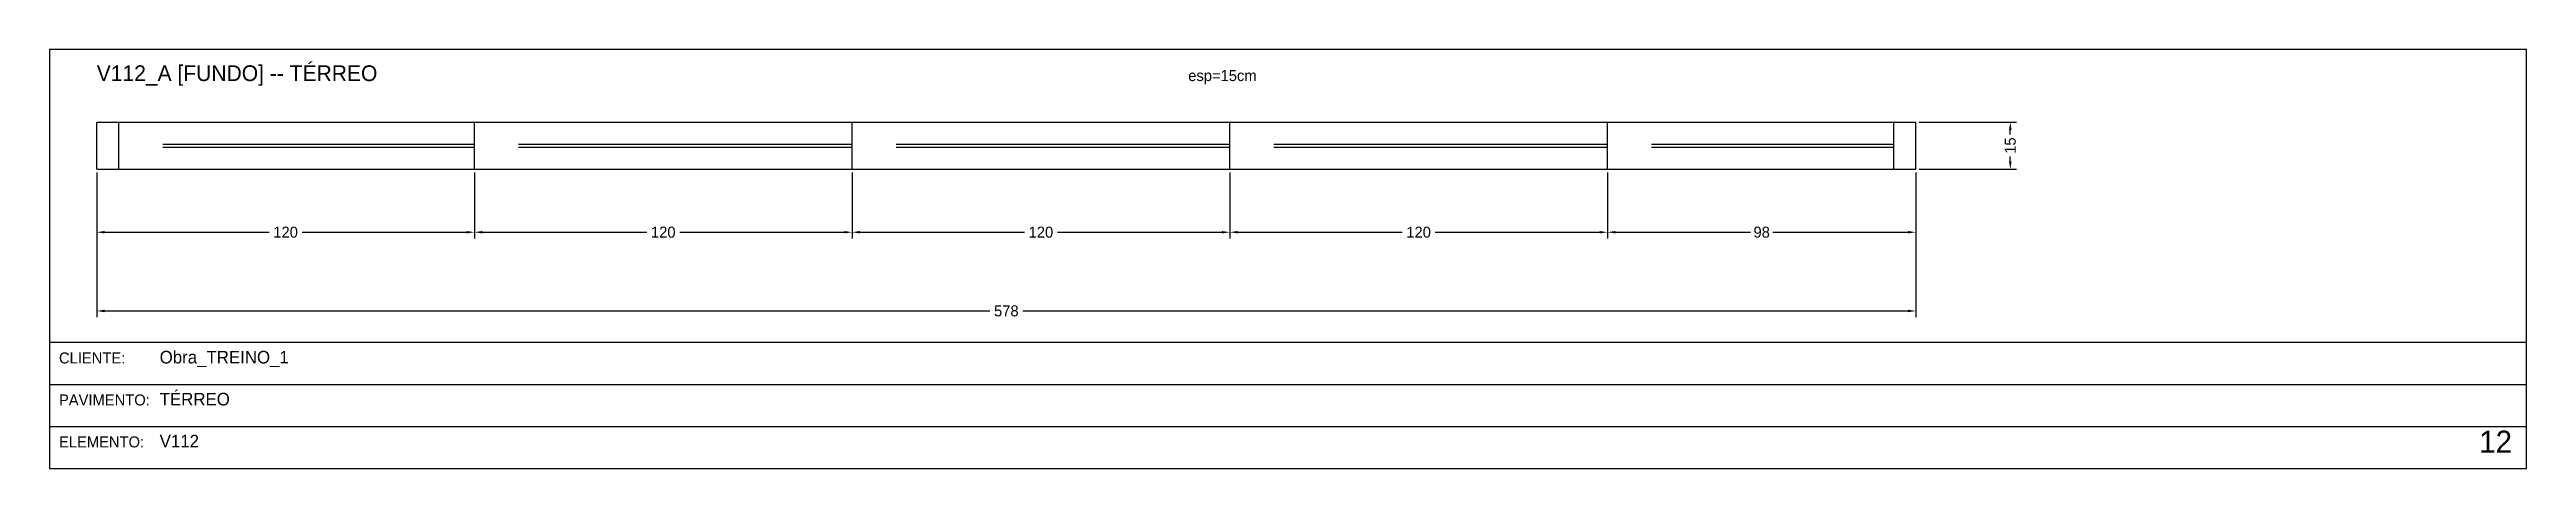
# Model space of a CAD drawing. Header units: metres. Extents: x 0 to 3208, y -1382 to -20.
# Drawn here: x 2421 to 3208, y -459 to -326 of the extents above; entities that cross this region are included whole.
import ezdxf

# ---------------------------------------------------------------- set-up
doc = ezdxf.new("R2010")
doc.units = ezdxf.units.M
for name, color, linetype in [('BORDA_CELULA', 9, 'Continuous'), ('CARIMBO', 9, 'Continuous'), ('COTA', 241, 'Continuous'), ('NOMENCLATURA', 7, 'Continuous'), ('Painéis', 200, 'Continuous'), ('SARR_2.2x7', 40, 'Continuous')]:
    doc.layers.add(name, color=color, linetype=linetype)
doc.dimstyles.new('COTA', dxfattribs={"dimtxt": 3.5, "dimasz": 2.5, "dimexe": 2, "dimexo": 1, "dimgap": 0.9, "dimtad": 1, "dimdec": 0, "dimrnd": 1, "dimcen": 2.5, "dimclrd": 4, "dimclre": 4, "dimclrt": 4, "dimazin": 3, "dimtfac": 1, "dimtmove": 0, "dimatfit": 3})

msp = doc.modelspace()

# ---------------------------------------------------------------- texts
at = {"layer": 'CARIMBO', "color": 9}
for s, p in [('CLIENTE:', (2424, -425.67)), ('PAVIMENTO:', (2424, -439)), ('ELEMENTO:', (2424, -452.33))]:
    msp.add_text(s, height=3.5, dxfattribs=at).set_placement(p)
at = {"layer": 'CARIMBO', "color": 2}
for s, p in [('Obra_TREINO_1', (2456, -425.67)), ('TÉRREO', (2456, -439)), ('V112', (2456, -452.33))]:
    msp.add_text(s, height=4, dxfattribs=at).set_placement(p)
at = {"layer": 'CARIMBO', "color": 3}
msp.add_text('12', height=7, dxfattribs=at).set_placement((3193, -454))
at = {"layer": 'COTA'}
msp.add_text('esp=15cm', height=3.5, dxfattribs=at).set_placement((2782.8, -336))
at = {"layer": 'NOMENCLATURA'}
msp.add_text('V112_A [FUNDO] -- TÉRREO', height=5, dxfattribs=at).set_placement((2436, -336))

# ---------------------------------------------------------------- blocks, each defined once
blk = doc.blocks.new('_CLOSEDFILLED')
at = {"color": 0, "linetype": 'BYBLOCK'}
blk.add_solid([(-1, 0.16), (0, 0), (-1, -0.16)], dxfattribs=at)
blk = doc.blocks.new('*D68')
at = {"color": 4}
for p, q in [((2436, -365), (2436, -386)), ((2556, -365), (2556, -386)), ((2438.5, -384), (2490.75, -384)), ((2501.25, -384), (2553.5, -384))]:
    blk.add_line(p, q, dxfattribs=at)
at = {"layer": 'Defpoints'}
for p in [(2436, -364), (2556, -364), (2436, -384)]:
    blk.add_point(p, dxfattribs=at)
at = {"layer": 'COTA', "color": 4, "xscale": 2.5, "yscale": 2.5, "rotation": 180}
blk.add_blockref('_CLOSEDFILLED', (2436, -384), dxfattribs=at)
at = {"layer": 'COTA', "color": 4, "xscale": 2.5, "yscale": 2.5}
blk.add_blockref('_CLOSEDFILLED', (2556, -384), dxfattribs=at)
at = {"layer": 'COTA', "color": 4, "insert": (2496, -384), "char_height": 3.5, "attachment_point": 5}
blk.add_mtext('120', dxfattribs=at)
blk = doc.blocks.new('*D69')
at = {"color": 4}
for p, q in [((2556, -365), (2556, -386)), ((2676, -365), (2676, -386)), ((2558.5, -384), (2610.75, -384)), ((2621.25, -384), (2673.5, -384))]:
    blk.add_line(p, q, dxfattribs=at)
at = {"layer": 'Defpoints'}
for p in [(2556, -364), (2676, -364), (2556, -384)]:
    blk.add_point(p, dxfattribs=at)
at = {"layer": 'COTA', "color": 4, "xscale": 2.5, "yscale": 2.5, "rotation": 180}
blk.add_blockref('_CLOSEDFILLED', (2556, -384), dxfattribs=at)
at = {"layer": 'COTA', "color": 4, "xscale": 2.5, "yscale": 2.5}
blk.add_blockref('_CLOSEDFILLED', (2676, -384), dxfattribs=at)
at = {"layer": 'COTA', "color": 4, "insert": (2616, -384), "char_height": 3.5, "attachment_point": 5}
blk.add_mtext('120', dxfattribs=at)
blk = doc.blocks.new('*D70')
at = {"color": 4}
for p, q in [((2676, -365), (2676, -386)), ((2796, -365), (2796, -386)), ((2678.5, -384), (2730.75, -384)), ((2741.25, -384), (2793.5, -384))]:
    blk.add_line(p, q, dxfattribs=at)
at = {"layer": 'Defpoints'}
for p in [(2676, -364), (2796, -364), (2676, -384)]:
    blk.add_point(p, dxfattribs=at)
at = {"layer": 'COTA', "color": 4, "xscale": 2.5, "yscale": 2.5, "rotation": 180}
blk.add_blockref('_CLOSEDFILLED', (2676, -384), dxfattribs=at)
at = {"layer": 'COTA', "color": 4, "xscale": 2.5, "yscale": 2.5}
blk.add_blockref('_CLOSEDFILLED', (2796, -384), dxfattribs=at)
at = {"layer": 'COTA', "color": 4, "insert": (2736, -384), "char_height": 3.5, "attachment_point": 5}
blk.add_mtext('120', dxfattribs=at)
blk = doc.blocks.new('*D71')
at = {"color": 4}
for p, q in [((2796, -365), (2796, -386)), ((2916, -365), (2916, -386)), ((2798.5, -384), (2850.75, -384)), ((2861.25, -384), (2913.5, -384))]:
    blk.add_line(p, q, dxfattribs=at)
at = {"layer": 'Defpoints'}
for p in [(2796, -364), (2916, -364), (2796, -384)]:
    blk.add_point(p, dxfattribs=at)
at = {"layer": 'COTA', "color": 4, "xscale": 2.5, "yscale": 2.5, "rotation": 180}
blk.add_blockref('_CLOSEDFILLED', (2796, -384), dxfattribs=at)
at = {"layer": 'COTA', "color": 4, "xscale": 2.5, "yscale": 2.5}
blk.add_blockref('_CLOSEDFILLED', (2916, -384), dxfattribs=at)
at = {"layer": 'COTA', "color": 4, "insert": (2856, -384), "char_height": 3.5, "attachment_point": 5}
blk.add_mtext('120', dxfattribs=at)
blk = doc.blocks.new('*D72')
at = {"color": 4}
for p, q in [((2916, -365), (2916, -386)), ((3014, -365), (3014, -386)), ((2918.5, -384), (2961.5, -384)), ((2968.5, -384), (3011.5, -384))]:
    blk.add_line(p, q, dxfattribs=at)
at = {"layer": 'Defpoints'}
for p in [(2916, -364), (3014, -364), (2916, -384)]:
    blk.add_point(p, dxfattribs=at)
at = {"layer": 'COTA', "color": 4, "xscale": 2.5, "yscale": 2.5, "rotation": 180}
blk.add_blockref('_CLOSEDFILLED', (2916, -384), dxfattribs=at)
at = {"layer": 'COTA', "color": 4, "xscale": 2.5, "yscale": 2.5}
blk.add_blockref('_CLOSEDFILLED', (3014, -384), dxfattribs=at)
at = {"layer": 'COTA', "color": 4, "insert": (2965, -384), "char_height": 3.5, "attachment_point": 5}
blk.add_mtext('98', dxfattribs=at)
blk = doc.blocks.new('*D73')
at = {"color": 4}
for p, q in [((2436, -365), (2436, -411)), ((3014, -365), (3014, -411)), ((2438.5, -409), (2719.75, -409)), ((2730.25, -409), (3011.5, -409))]:
    blk.add_line(p, q, dxfattribs=at)
at = {"layer": 'Defpoints'}
for p in [(2436, -364), (3014, -364), (2436, -409)]:
    blk.add_point(p, dxfattribs=at)
at = {"layer": 'COTA', "color": 4, "xscale": 2.5, "yscale": 2.5, "rotation": 180}
blk.add_blockref('_CLOSEDFILLED', (2436, -409), dxfattribs=at)
at = {"layer": 'COTA', "color": 4, "xscale": 2.5, "yscale": 2.5}
blk.add_blockref('_CLOSEDFILLED', (3014, -409), dxfattribs=at)
at = {"layer": 'COTA', "color": 4, "insert": (2725, -409), "char_height": 3.5, "attachment_point": 5}
blk.add_mtext('578', dxfattribs=at)
blk = doc.blocks.new('*D74')
at = {"color": 4}
for p, q in [((3015, -349), (3046, -349)), ((3044, -353), (3044, -351.5)), ((3044, -361.5), (3044, -360)), ((3015, -364), (3046, -364))]:
    blk.add_line(p, q, dxfattribs=at)
at = {"layer": 'Defpoints'}
for p in [(3014, -349), (3014, -364), (3044, -364)]:
    blk.add_point(p, dxfattribs=at)
at = {"layer": 'COTA', "color": 4, "xscale": 2.5, "yscale": 2.5}
for p, rotation in [((3044, -349), 90), ((3044, -364), 270)]:
    blk.add_blockref('_CLOSEDFILLED', p, dxfattribs=dict(at, rotation=rotation))
at = {"layer": 'COTA', "color": 4, "insert": (3044, -356.5), "char_height": 3.5, "attachment_point": 5, "rotation": 90}
blk.add_mtext('15', dxfattribs=at)

# ---------------------------------------------------------------- dimensions: what is measured, and where the dimension line sits
at = {"layer": 'COTA'}
dim = msp.add_linear_dim(base=(3044, -364), p1=(3014, -364), p2=(3014, -349), angle=90, dimstyle='COTA', dxfattribs=at)
dim.commit()
dim.dimension.update_dxf_attribs({"geometry": '*D74', "text_midpoint": (3044, -356.5)})
for base, p1, p2, picture, middle in [((2436, -384), (2436, -364), (2556, -364), '*D68', (2496, -384)), ((2436, -409), (2436, -364), (3014, -364), '*D73', (2725, -409)), ((2556, -384), (2556, -364), (2676, -364), '*D69', (2616, -384)), ((2676, -384), (2676, -364), (2796, -364), '*D70', (2736, -384)), ((2796, -384), (2796, -364), (2916, -364), '*D71', (2856, -384)), ((2916, -384), (2916, -364), (3014, -364), '*D72', (2965, -384))]:
    dim = msp.add_linear_dim(base=base, p1=p1, p2=p2, dimstyle='COTA', dxfattribs=at)
    dim.commit()
    dim.dimension.update_dxf_attribs({"geometry": picture, "text_midpoint": middle})

# ---------------------------------------------------------------- linework, layer by layer
at = {"layer": 'BORDA_CELULA'}
for points in [[(2421, -459), (3208, -459), (3208, -326), (2421, -326)], [(2421, -459), (3208, -459), (3208, -419), (2421, -419)]]:
    msp.add_lwpolyline(points, close=True, dxfattribs=at)
at = {"layer": 'CARIMBO'}
for p, q in [((2421, -432.33), (3208, -432.33)), ((2421, -445.67), (3208, -445.67)), ((2421, -459), (3208, -459))]:
    msp.add_line(p, q, dxfattribs=at)
at = {"layer": 'Painéis'}
for points in [[(2436, -364), (2436, -349)], [(2436, -349), (2556, -349)], [(2556, -349), (2676, -349)], [(2556, -364), (2556, -349)], [(2676, -349), (2796, -349)], [(2676, -364), (2676, -349)], [(2796, -349), (2916, -349)], [(2796, -364), (2796, -349)], [(2916, -349), (3014, -349)], [(2916, -364), (2916, -349)], [(3014, -364), (3014, -349)], [(2436, -364), (2556, -364)], [(2556, -364), (2676, -364)], [(2676, -364), (2796, -364)], [(2796, -364), (2916, -364)], [(2916, -364), (3014, -364)]]:
    msp.add_lwpolyline(points, dxfattribs=at)
at = {"layer": 'SARR_2.2x7'}
for points in [[(2443, -364), (2443, -349)], [(3007, -364), (3007, -349)], [(2457, -356), (2556, -356)], [(2457, -357), (2556, -357)], [(2570, -356), (2676, -356)], [(2570, -357), (2676, -357)], [(2690, -356), (2796, -356)], [(2690, -357), (2796, -357)], [(2810, -356), (2916, -356)], [(2810, -357), (2916, -357)], [(2930, -356), (3007, -356)], [(2930, -357), (3007, -357)]]:
    msp.add_lwpolyline(points, dxfattribs=at)

msp.set_redraw_order([(e.dxf.handle, doc.entitydb.next_handle()) for e in msp.query("TEXT MTEXT ATTDEF DIMENSION ARC_DIMENSION")])  # texts and dimensions are drawn at this point

doc.saveas('drawing.dxf')
